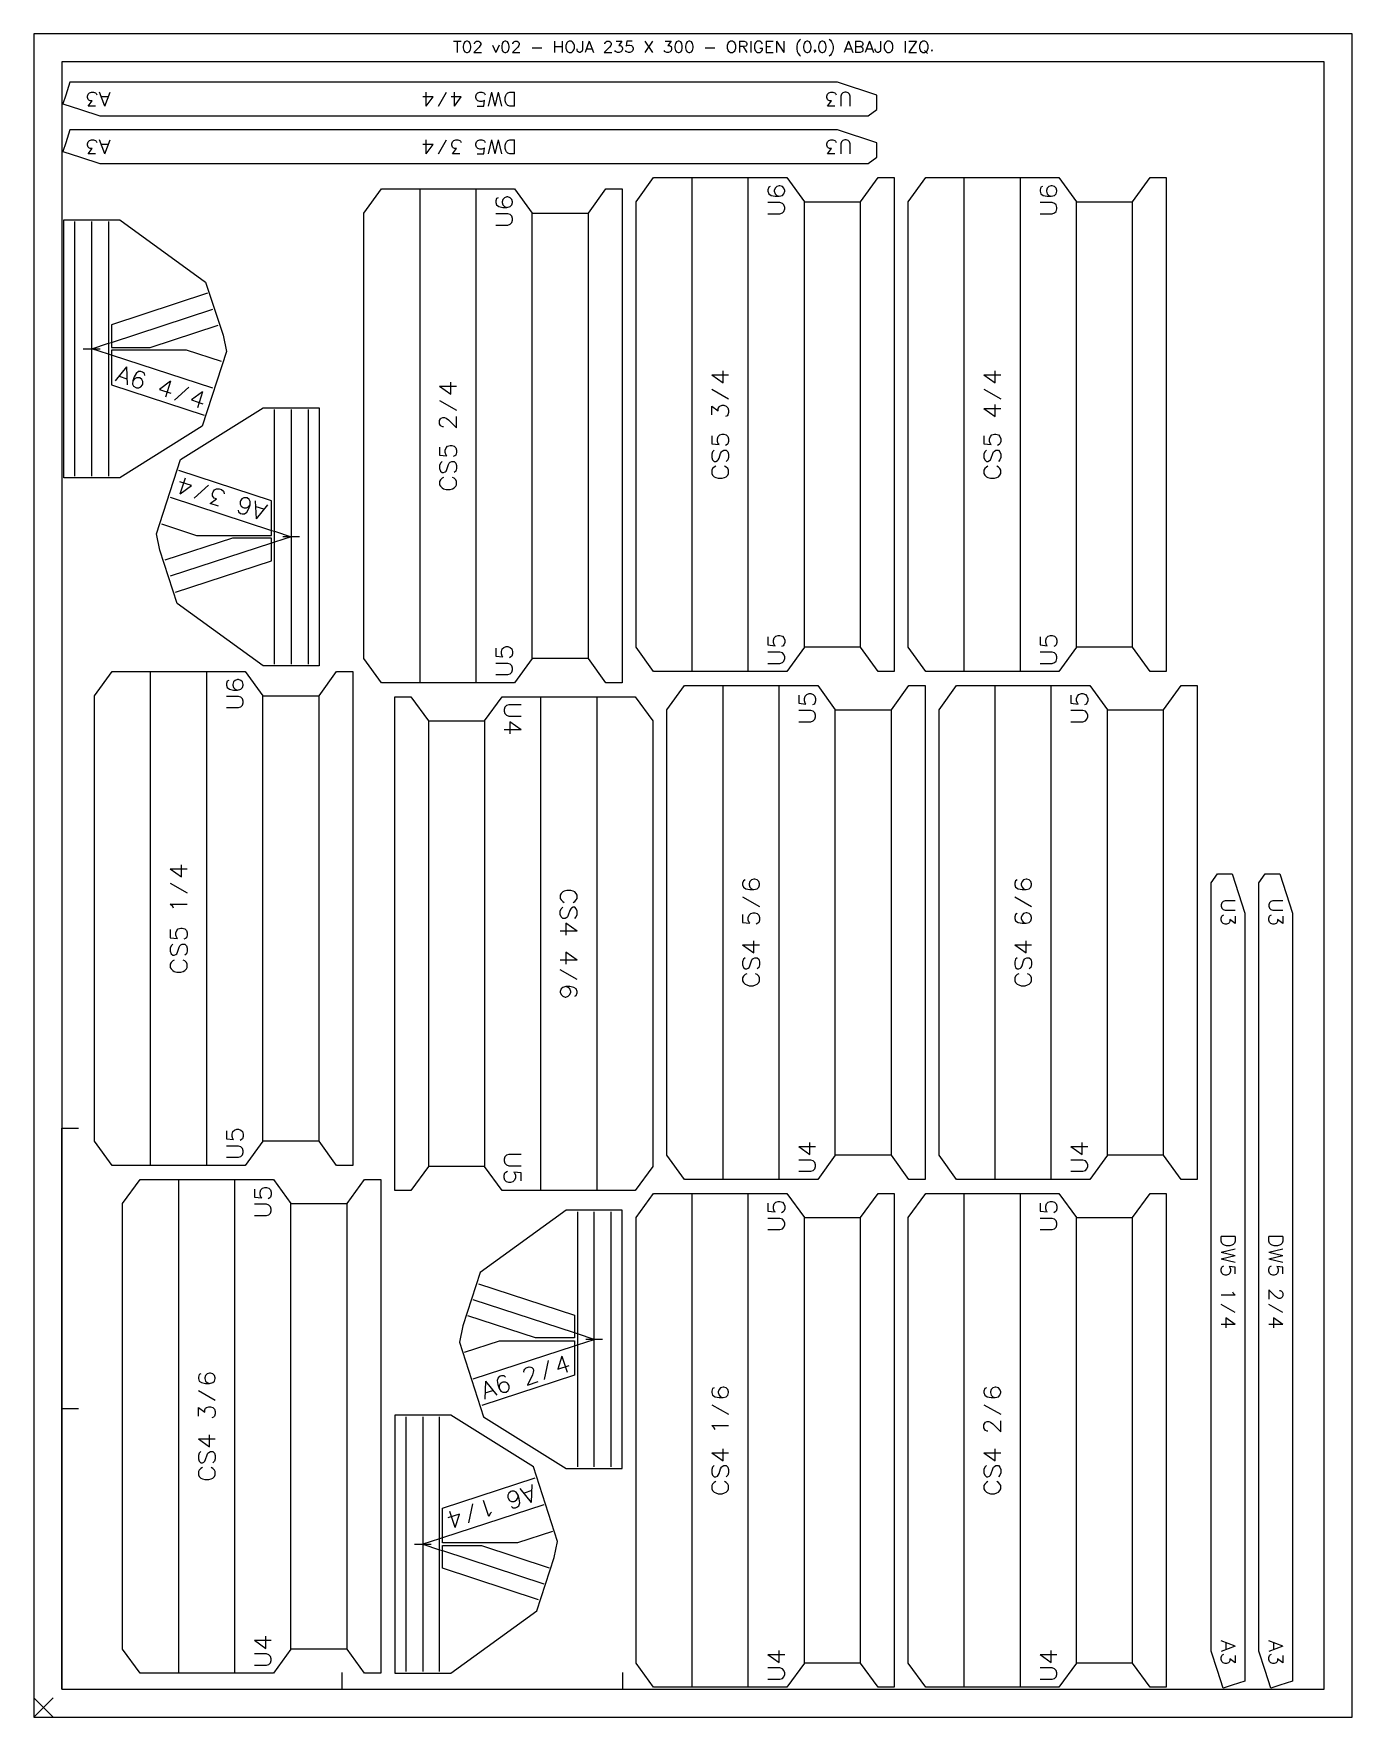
# Model space of a CAD drawing. Extents: x 0 to 235, y 0 to 300.
import ezdxf

# ---------------------------------------------------------------- set-up
doc = ezdxf.new("R2010")
doc.units = 0
for name, color, linetype in [('CORTE', 1, 'Continuous'), ('EJE', 4, 'Continuous'), ('PLIEGUE', 3, 'Continuous'), ('REFERENCIA', 8, 'Continuous'), ('ROTULO', 5, 'Continuous')]:
    doc.layers.add(name, color=color, linetype=linetype)

msp = doc.modelspace()

# ---------------------------------------------------------------- linework, layer by layer
at = {"layer": 'CORTE', "color": 1, "linetype": 'CONTINUOUS'}
for points in [[(143.2763, 291.35), (6.4583, 291.35), (5.7129, 289.0662), (5.2022, 287.5017), (5.2022, 287.5017), (8.3255, 286.4823), (8.3255, 286.4823), (11.7946, 285.35), (148.7129, 285.35), (150.2735, 286.4823), (150.2735, 286.4823), (150.2735, 287.5017), (150.2735, 289.0662), (150.2735, 289.0662)], [(143.2763, 282.85), (6.4583, 282.85), (5.7129, 280.5662), (5.2022, 279.0017), (5.2022, 279.0017), (8.3255, 277.9823), (8.3255, 277.9823), (11.7946, 276.85), (148.7129, 276.85), (150.2735, 277.9823), (150.2735, 277.9823), (150.2735, 279.0017), (150.2735, 280.5662), (150.2735, 280.5662)], [(107.35, 190.6672), (107.35, 270.0328), (110.4823, 274.35), (110.4823, 274.35), (117.35, 274.35), (127.35, 274.35), (134.2177, 274.35), (134.2177, 274.35), (137.35, 270.0328), (137.35, 270.0328), (147.35, 270.0328), (147.35, 270.0328), (150.4823, 274.35), (150.4823, 274.35), (153.35, 274.35), (153.35, 186.35), (150.4823, 186.35), (150.4823, 186.35), (147.35, 190.6672), (147.35, 190.6672), (137.35, 190.6672), (137.35, 190.6672), (134.2177, 186.35), (134.2177, 186.35), (127.35, 186.35), (117.35, 186.35), (110.4823, 186.35), (110.4823, 186.35)], [(155.85, 190.6672), (155.85, 270.0328), (158.9823, 274.35), (158.9823, 274.35), (165.85, 274.35), (175.85, 274.35), (182.7177, 274.35), (182.7177, 274.35), (185.85, 270.0328), (185.85, 270.0328), (195.85, 270.0328), (195.85, 270.0328), (198.9823, 274.35), (198.9823, 274.35), (201.85, 274.35), (201.85, 186.35), (198.9823, 186.35), (198.9823, 186.35), (195.85, 190.6672), (195.85, 190.6672), (185.85, 190.6672), (185.85, 190.6672), (182.7177, 186.35), (182.7177, 186.35), (175.85, 186.35), (165.85, 186.35), (158.9823, 186.35), (158.9823, 186.35)], [(58.85, 188.6672), (58.85, 268.0328), (61.9823, 272.35), (61.9823, 272.35), (68.85, 272.35), (78.85, 272.35), (85.7177, 272.35), (85.7177, 272.35), (88.85, 268.0328), (88.85, 268.0328), (98.85, 268.0328), (98.85, 268.0328), (101.9823, 272.35), (101.9823, 272.35), (104.85, 272.35), (104.85, 184.35), (101.9823, 184.35), (101.9823, 184.35), (98.85, 188.6672), (98.85, 188.6672), (88.85, 188.6672), (88.85, 188.6672), (85.7177, 184.35), (85.7177, 184.35), (78.85, 184.35), (68.85, 184.35), (61.9823, 184.35), (61.9823, 184.35)], [(5.35, 220.85), (5.35, 266.85), (15.35, 266.85), (30.65, 255.75), (33.75, 246.25), (34.35, 243.35), (30.05, 230.05), (15.35, 220.85)], [(50.8943, 233.35), (50.8943, 187.35), (40.8943, 187.35), (25.5943, 198.45), (22.4943, 207.95), (21.8943, 210.85), (26.1943, 224.15), (40.8943, 233.35)], [(10.85, 102.6672), (10.85, 182.0328), (13.9823, 186.35), (13.9823, 186.35), (20.85, 186.35), (30.85, 186.35), (37.7177, 186.35), (37.7177, 186.35), (40.85, 182.0328), (40.85, 182.0328), (50.85, 182.0328), (50.85, 182.0328), (53.9823, 186.35), (53.9823, 186.35), (56.85, 186.35), (56.85, 98.35), (53.9823, 98.35), (53.9823, 98.35), (50.85, 102.6672), (50.85, 102.6672), (40.85, 102.6672), (40.85, 102.6672), (37.7177, 98.35), (37.7177, 98.35), (30.85, 98.35), (20.85, 98.35), (13.9823, 98.35), (13.9823, 98.35)], [(112.85, 100.1672), (112.85, 179.5328), (115.9823, 183.85), (115.9823, 183.85), (122.85, 183.85), (132.85, 183.85), (139.7177, 183.85), (139.7177, 183.85), (142.85, 179.5328), (142.85, 179.5328), (152.85, 179.5328), (152.85, 179.5328), (155.9823, 183.85), (155.9823, 183.85), (158.85, 183.85), (158.85, 95.85), (155.9823, 95.85), (155.9823, 95.85), (152.85, 100.1672), (152.85, 100.1672), (142.85, 100.1672), (142.85, 100.1672), (139.7177, 95.85), (139.7177, 95.85), (132.85, 95.85), (122.85, 95.85), (115.9823, 95.85), (115.9823, 95.85)], [(161.35, 100.1672), (161.35, 179.5328), (164.4823, 183.85), (164.4823, 183.85), (171.35, 183.85), (181.35, 183.85), (188.2177, 183.85), (188.2177, 183.85), (191.35, 179.5328), (191.35, 179.5328), (201.35, 179.5328), (201.35, 179.5328), (204.4823, 183.85), (204.4823, 183.85), (207.35, 183.85), (207.35, 95.85), (204.4823, 95.85), (204.4823, 95.85), (201.35, 100.1672), (201.35, 100.1672), (191.35, 100.1672), (191.35, 100.1672), (188.2177, 95.85), (188.2177, 95.85), (181.35, 95.85), (171.35, 95.85), (164.4823, 95.85), (164.4823, 95.85)], [(110.35, 177.5328), (110.35, 98.1672), (107.2177, 93.85), (107.2177, 93.85), (100.35, 93.85), (90.35, 93.85), (83.4823, 93.85), (83.4823, 93.85), (80.35, 98.1672), (80.35, 98.1672), (70.35, 98.1672), (70.35, 98.1672), (67.2177, 93.85), (67.2177, 93.85), (64.35, 93.85), (64.35, 181.85), (67.2177, 181.85), (67.2177, 181.85), (70.35, 177.5328), (70.35, 177.5328), (80.35, 177.5328), (80.35, 177.5328), (83.4823, 181.85), (83.4823, 181.85), (90.35, 181.85), (100.35, 181.85), (107.2177, 181.85), (107.2177, 181.85)], [(215.85, 143.2763), (215.85, 6.4583), (213.5662, 5.7129), (212.0017, 5.2022), (212.0017, 5.2022), (210.9823, 8.3255), (210.9823, 8.3255), (209.85, 11.7946), (209.85, 148.7129), (210.9823, 150.2735), (210.9823, 150.2735), (212.0017, 150.2735), (213.5662, 150.2735), (213.5662, 150.2735)], [(224.35, 143.2763), (224.35, 6.4583), (222.0662, 5.7129), (220.5017, 5.2022), (220.5017, 5.2022), (219.4823, 8.3255), (219.4823, 8.3255), (218.35, 11.7946), (218.35, 148.7129), (219.4823, 150.2735), (219.4823, 150.2735), (220.5017, 150.2735), (222.0662, 150.2735), (222.0662, 150.2735)], [(15.85, 12.1672), (15.85, 91.5328), (18.9823, 95.85), (18.9823, 95.85), (25.85, 95.85), (35.85, 95.85), (42.7177, 95.85), (42.7177, 95.85), (45.85, 91.5328), (45.85, 91.5328), (55.85, 91.5328), (55.85, 91.5328), (58.9823, 95.85), (58.9823, 95.85), (61.85, 95.85), (61.85, 7.85), (58.9823, 7.85), (58.9823, 7.85), (55.85, 12.1672), (55.85, 12.1672), (45.85, 12.1672), (45.85, 12.1672), (42.7177, 7.85), (42.7177, 7.85), (35.85, 7.85), (25.85, 7.85), (18.9823, 7.85), (18.9823, 7.85)], [(107.35, 9.6672), (107.35, 89.0328), (110.4823, 93.35), (110.4823, 93.35), (117.35, 93.35), (127.35, 93.35), (134.2177, 93.35), (134.2177, 93.35), (137.35, 89.0328), (137.35, 89.0328), (147.35, 89.0328), (147.35, 89.0328), (150.4823, 93.35), (150.4823, 93.35), (153.35, 93.35), (153.35, 5.35), (150.4823, 5.35), (150.4823, 5.35), (147.35, 9.6672), (147.35, 9.6672), (137.35, 9.6672), (137.35, 9.6672), (134.2177, 5.35), (134.2177, 5.35), (127.35, 5.35), (117.35, 5.35), (110.4823, 5.35), (110.4823, 5.35)], [(155.85, 9.6672), (155.85, 89.0328), (158.9823, 93.35), (158.9823, 93.35), (165.85, 93.35), (175.85, 93.35), (182.7177, 93.35), (182.7177, 93.35), (185.85, 89.0328), (185.85, 89.0328), (195.85, 89.0328), (195.85, 89.0328), (198.9823, 93.35), (198.9823, 93.35), (201.85, 93.35), (201.85, 5.35), (198.9823, 5.35), (198.9823, 5.35), (195.85, 9.6672), (195.85, 9.6672), (185.85, 9.6672), (185.85, 9.6672), (182.7177, 5.35), (182.7177, 5.35), (175.85, 5.35), (165.85, 5.35), (158.9823, 5.35), (158.9823, 5.35)], [(104.8943, 44.35), (104.8943, 90.35), (94.8943, 90.35), (79.5943, 79.25), (76.4943, 69.75), (75.8943, 66.85), (80.1943, 53.55), (94.8943, 44.35)], [(64.35, 53.85), (64.35, 7.85), (74.35, 7.85), (89.65, 18.95), (92.75, 28.45), (93.35, 31.35), (89.05, 44.65), (74.35, 53.85)]]:
    msp.add_lwpolyline(points, close=True, dxfattribs=at)
at = {"layer": 'EJE', "color": 4, "linetype": 'CONTINUOUS'}
for p, q in [((7.35, 221.15), (7.35, 266.55)), ((13.35, 266.55), (13.35, 244.8292)), ((13.85, 244.9924), (31.9202, 250.8903)), ((8.85, 243.85), (10.35, 243.85)), ((10.35, 243.85), (13.35, 244.8292)), ((13.35, 242.8708), (10.35, 243.85)), ((10.35, 243.85), (11.85, 243.85)), ((13.35, 244.8292), (13.85, 244.9924)), ((13.35, 244.8292), (13.35, 242.8708)), ((13.35, 242.8708), (13.35, 221.15)), ((13.85, 242.7076), (13.35, 242.8708)), ((31.9202, 236.8097), (13.85, 242.7076)), ((42.8943, 211.3292), (42.8943, 233.05)), ((48.8943, 233.05), (48.8943, 187.65)), ((24.3241, 217.3903), (42.3943, 211.4924)), ((42.3943, 211.4924), (42.8943, 211.3292)), ((42.8943, 209.3708), (42.8943, 211.3292)), ((42.8943, 211.3292), (45.8943, 210.35)), ((45.8943, 210.35), (42.8943, 209.3708)), ((45.8943, 210.35), (44.3943, 210.35)), ((47.3943, 210.35), (45.8943, 210.35)), ((42.3943, 209.2076), (24.324, 203.3097)), ((42.8943, 209.3708), (42.3943, 209.2076)), ((42.8943, 187.65), (42.8943, 209.3708)), ((96.8943, 90.05), (96.8943, 68.3292)), ((102.8943, 44.65), (102.8943, 90.05)), ((96.3943, 68.4924), (78.324, 74.3903)), ((78.3241, 60.3097), (96.3943, 66.2076)), ((96.8943, 68.3292), (96.3943, 68.4924)), ((96.3943, 66.2076), (96.8943, 66.3708)), ((96.8943, 68.3292), (96.8943, 66.3708)), ((99.8943, 67.35), (96.8943, 68.3292)), ((96.8943, 66.3708), (99.8943, 67.35)), ((96.8943, 66.3708), (96.8943, 44.65)), ((99.8943, 67.35), (98.3943, 67.35)), ((101.3943, 67.35), (99.8943, 67.35)), ((66.35, 53.55), (66.35, 8.15)), ((72.35, 31.8292), (72.35, 53.55)), ((90.9202, 37.8903), (72.85, 31.9924)), ((67.85, 30.85), (69.35, 30.85)), ((72.35, 31.8292), (69.35, 30.85)), ((69.35, 30.85), (72.35, 29.8708)), ((69.35, 30.85), (70.85, 30.85)), ((72.85, 31.9924), (72.35, 31.8292)), ((72.35, 29.8708), (72.35, 31.8292)), ((72.35, 8.15), (72.35, 29.8708)), ((72.35, 29.8708), (72.85, 29.7076)), ((72.85, 29.7076), (90.9202, 23.8097))]:
    msp.add_line(p, q, dxfattribs=at)
for points in [[(10.35, 243.85), (10.35, 245.35), (10.35, 266.55)], [(30.9896, 253.7423), (13.85, 248.1481), (13.85, 244.9924)], [(13.85, 244.9924), (13.85, 244.1), (20.7846, 244.1), (32.8509, 248.0383)], [(10.35, 221.15), (10.35, 242.35), (10.35, 243.85)], [(33.4583, 241.5673), (27.2304, 243.6), (13.85, 243.6), (13.85, 242.7076)], [(13.85, 242.7076), (13.85, 237.4481), (30.382, 232.0522)], [(45.8943, 233.05), (45.8943, 211.85), (45.8943, 210.35)], [(42.3943, 211.4924), (42.3943, 216.7519), (25.8623, 222.1478)], [(22.7859, 212.6327), (29.0138, 210.6), (42.3943, 210.6), (42.3943, 211.4924)], [(42.3943, 209.2076), (42.3943, 210.1), (35.4596, 210.1), (23.3934, 206.1617)], [(45.8943, 210.35), (45.8943, 208.85), (45.8943, 187.65)], [(25.2547, 200.4577), (42.3943, 206.0519), (42.3943, 209.2076)], [(99.8943, 67.35), (99.8943, 68.85), (99.8943, 90.05)], [(79.2547, 77.2423), (96.3943, 71.6481), (96.3943, 68.4924)], [(96.3943, 68.4924), (96.3943, 67.6), (89.4596, 67.6), (77.3934, 71.5383)], [(76.7859, 65.0673), (83.0138, 67.1), (96.3943, 67.1), (96.3943, 66.2076)], [(96.3943, 66.2076), (96.3943, 60.9481), (79.8623, 55.5522)], [(99.8943, 44.65), (99.8943, 65.85), (99.8943, 67.35)], [(69.35, 53.55), (69.35, 32.35), (69.35, 30.85)], [(72.85, 31.9924), (72.85, 37.2519), (89.382, 42.6478)], [(92.4583, 33.1327), (86.2304, 31.1), (72.85, 31.1), (72.85, 31.9924)], [(69.35, 30.85), (69.35, 29.35), (69.35, 8.15)], [(72.85, 29.7076), (72.85, 30.6), (79.7846, 30.6), (91.8509, 26.6617)], [(89.9896, 20.9577), (72.85, 26.5519), (72.85, 29.7076)]]:
    msp.add_lwpolyline(points, dxfattribs=at)
at = {"layer": 'PLIEGUE', "color": 3, "linetype": 'CONTINUOUS'}
for p, q in [((117.35, 186.35), (117.35, 274.35)), ((127.35, 186.35), (127.35, 274.35)), ((165.85, 186.35), (165.85, 274.35)), ((175.85, 186.35), (175.85, 274.35)), ((68.85, 184.35), (68.85, 272.35)), ((78.85, 184.35), (78.85, 272.35)), ((137.35, 190.6672), (137.35, 270.0328)), ((147.35, 190.6672), (147.35, 270.0328)), ((185.85, 190.6672), (185.85, 270.0328)), ((195.85, 190.6672), (195.85, 270.0328)), ((88.85, 188.6672), (88.85, 268.0328)), ((98.85, 188.6672), (98.85, 268.0328)), ((20.85, 98.35), (20.85, 186.35)), ((30.85, 98.35), (30.85, 186.35)), ((122.85, 95.85), (122.85, 183.85)), ((132.85, 95.85), (132.85, 183.85)), ((171.35, 95.85), (171.35, 183.85)), ((181.35, 95.85), (181.35, 183.85)), ((40.85, 102.6672), (40.85, 182.0328)), ((50.85, 102.6672), (50.85, 182.0328)), ((90.35, 181.85), (90.35, 93.85)), ((100.35, 181.85), (100.35, 93.85)), ((70.35, 177.5328), (70.35, 98.1672)), ((80.35, 177.5328), (80.35, 98.1672)), ((142.85, 100.1672), (142.85, 179.5328)), ((152.85, 100.1672), (152.85, 179.5328)), ((191.35, 100.1672), (191.35, 179.5328)), ((201.35, 100.1672), (201.35, 179.5328)), ((25.85, 7.85), (25.85, 95.85)), ((35.85, 7.85), (35.85, 95.85)), ((117.35, 5.35), (117.35, 93.35)), ((127.35, 5.35), (127.35, 93.35)), ((165.85, 5.35), (165.85, 93.35)), ((175.85, 5.35), (175.85, 93.35)), ((45.85, 12.1672), (45.85, 91.5328)), ((55.85, 12.1672), (55.85, 91.5328)), ((137.35, 9.6672), (137.35, 89.0328)), ((147.35, 9.6672), (147.35, 89.0328)), ((185.85, 9.6672), (185.85, 89.0328)), ((195.85, 9.6672), (195.85, 89.0328))]:
    msp.add_line(p, q, dxfattribs=at)
at = {"layer": 'REFERENCIA', "color": 8, "linetype": 'CONTINUOUS'}
for p, q in [((74.8333, 298.6429), (76.1667, 298.6429)), ((75.5, 298.6429), (75.5, 296.6429)), ((81.7857, 297.9762), (82.3571, 296.6429)), ((82.9286, 297.9762), (82.3571, 296.6429)), ((88.8333, 297.5), (90.5476, 297.5)), ((92.8333, 298.6429), (92.8333, 296.6429)), ((92.8333, 297.6905), (94.1667, 297.6905)), ((94.1667, 298.6429), (94.1667, 296.6429)), ((99.0238, 298.6429), (98.2619, 296.6429)), ((98.5476, 297.3095), (99.5, 297.3095)), ((99.0238, 298.6429), (99.7857, 296.6429)), ((108.9286, 298.6429), (110.2619, 296.6429)), ((110.2619, 298.6429), (108.9286, 296.6429)), ((119.6905, 297.5), (121.4048, 297.5)), ((125.7857, 298.6429), (125.7857, 296.6429)), ((126.4524, 297.6905), (127.119, 296.6429)), ((127.7857, 298.6429), (127.7857, 296.6429)), ((129.4048, 297.4048), (129.881, 297.4048)), ((130.5476, 298.6429), (130.5476, 296.6429)), ((130.5476, 298.6429), (131.7857, 298.6429)), ((130.5476, 297.6905), (131.3095, 297.6905)), ((132.3571, 298.6429), (132.3571, 296.6429)), ((132.3571, 298.6429), (133.6905, 296.6429)), ((133.6905, 298.6429), (133.6905, 296.6429)), ((145.2143, 298.6429), (144.4524, 296.6429)), ((144.7381, 297.3095), (145.6905, 297.3095)), ((145.2143, 298.6429), (145.9762, 296.6429)), ((146.4524, 298.6429), (146.4524, 296.6429)), ((148.9286, 298.6429), (148.1667, 296.6429)), ((148.4524, 297.3095), (149.4048, 297.3095)), ((148.9286, 298.6429), (149.6905, 296.6429)), ((155.3095, 298.6429), (155.3095, 296.6429)), ((157.3095, 298.6429), (155.9762, 296.6429)), ((155.9762, 298.6429), (157.3095, 298.6429)), ((158.7381, 297.0238), (159.3095, 296.4524)), ((130.5476, 296.6429), (131.7857, 296.6429)), ((155.9762, 296.6429), (157.3095, 296.6429)), ((0, 0), (3.5, 3.5)), ((0, 3.5), (3.5, 0))]:
    msp.add_line(p, q, dxfattribs=at)
for points in [[(0, 0), (235, 0), (235, 300), (0, 300), (0, 0)], [(77.119, 298.6429), (76.8333, 298.5476), (76.6429, 298.2619), (76.5476, 297.7857), (76.5476, 297.5), (76.6429, 297.0238), (76.8333, 296.7381), (77.119, 296.6429), (77.3095, 296.6429), (77.5952, 296.7381), (77.7857, 297.0238), (77.881, 297.5), (77.881, 297.7857), (77.7857, 298.2619), (77.5952, 298.5476), (77.3095, 298.6429), (77.119, 298.6429)], [(78.5476, 298.1667), (78.5476, 298.2619), (78.6429, 298.4524), (78.7381, 298.5476), (78.9286, 298.6429), (79.3095, 298.6429), (79.5, 298.5476), (79.5952, 298.4524), (79.6905, 298.2619), (79.6905, 298.0714), (79.5952, 297.881), (79.4048, 297.5952), (78.4524, 296.6429), (79.7857, 296.6429)], [(83.9762, 298.6429), (83.6905, 298.5476), (83.5, 298.2619), (83.4048, 297.7857), (83.4048, 297.5), (83.5, 297.0238), (83.6905, 296.7381), (83.9762, 296.6429), (84.1667, 296.6429), (84.4524, 296.7381), (84.6429, 297.0238), (84.7381, 297.5), (84.7381, 297.7857), (84.6429, 298.2619), (84.4524, 298.5476), (84.1667, 298.6429), (83.9762, 298.6429)], [(85.4048, 298.1667), (85.4048, 298.2619), (85.5, 298.4524), (85.5952, 298.5476), (85.7857, 298.6429), (86.1667, 298.6429), (86.3571, 298.5476), (86.4524, 298.4524), (86.5476, 298.2619), (86.5476, 298.0714), (86.4524, 297.881), (86.2619, 297.5952), (85.3095, 296.6429), (86.6429, 296.6429)], [(95.4048, 298.6429), (95.2143, 298.5476), (95.0238, 298.3571), (94.9286, 298.1667), (94.8333, 297.881), (94.8333, 297.4048), (94.9286, 297.119), (95.0238, 296.9286), (95.2143, 296.7381), (95.4048, 296.6429), (95.7857, 296.6429), (95.9762, 296.7381), (96.1667, 296.9286), (96.2619, 297.119), (96.3571, 297.4048), (96.3571, 297.881), (96.2619, 298.1667), (96.1667, 298.3571), (95.9762, 298.5476), (95.7857, 298.6429), (95.4048, 298.6429)], [(97.7857, 298.6429), (97.7857, 297.119), (97.6905, 296.8333), (97.5952, 296.7381), (97.4048, 296.6429), (97.2143, 296.6429), (97.0238, 296.7381), (96.9286, 296.8333), (96.8333, 297.119), (96.8333, 297.3095)], [(101.7857, 298.1667), (101.7857, 298.2619), (101.881, 298.4524), (101.9762, 298.5476), (102.1667, 298.6429), (102.5476, 298.6429), (102.7381, 298.5476), (102.8333, 298.4524), (102.9286, 298.2619), (102.9286, 298.0714), (102.8333, 297.881), (102.6429, 297.5952), (101.6905, 296.6429), (103.0238, 296.6429)], [(103.7857, 298.6429), (104.8333, 298.6429), (104.2619, 297.881), (104.5476, 297.881), (104.7381, 297.7857), (104.8333, 297.6905), (104.9286, 297.4048), (104.9286, 297.2143), (104.8333, 296.9286), (104.6429, 296.7381), (104.3571, 296.6429), (104.0714, 296.6429), (103.7857, 296.7381), (103.6905, 296.8333), (103.5952, 297.0238)], [(106.6429, 298.6429), (105.6905, 298.6429), (105.5952, 297.7857), (105.6905, 297.881), (105.9762, 297.9762), (106.2619, 297.9762), (106.5476, 297.881), (106.7381, 297.6905), (106.8333, 297.4048), (106.8333, 297.2143), (106.7381, 296.9286), (106.5476, 296.7381), (106.2619, 296.6429), (105.9762, 296.6429), (105.6905, 296.7381), (105.5952, 296.8333), (105.5, 297.0238)], [(112.5476, 298.6429), (113.5952, 298.6429), (113.0238, 297.881), (113.3095, 297.881), (113.5, 297.7857), (113.5952, 297.6905), (113.6905, 297.4048), (113.6905, 297.2143), (113.5952, 296.9286), (113.4048, 296.7381), (113.119, 296.6429), (112.8333, 296.6429), (112.5476, 296.7381), (112.4524, 296.8333), (112.3571, 297.0238)], [(114.8333, 298.6429), (114.5476, 298.5476), (114.3571, 298.2619), (114.2619, 297.7857), (114.2619, 297.5), (114.3571, 297.0238), (114.5476, 296.7381), (114.8333, 296.6429), (115.0238, 296.6429), (115.3095, 296.7381), (115.5, 297.0238), (115.5952, 297.5), (115.5952, 297.7857), (115.5, 298.2619), (115.3095, 298.5476), (115.0238, 298.6429), (114.8333, 298.6429)], [(116.7381, 298.6429), (116.4524, 298.5476), (116.2619, 298.2619), (116.1667, 297.7857), (116.1667, 297.5), (116.2619, 297.0238), (116.4524, 296.7381), (116.7381, 296.6429), (116.9286, 296.6429), (117.2143, 296.7381), (117.4048, 297.0238), (117.5, 297.5), (117.5, 297.7857), (117.4048, 298.2619), (117.2143, 298.5476), (116.9286, 298.6429), (116.7381, 298.6429)], [(124.1667, 298.6429), (123.9762, 298.5476), (123.7857, 298.3571), (123.6905, 298.1667), (123.5952, 297.881), (123.5952, 297.4048), (123.6905, 297.119), (123.7857, 296.9286), (123.9762, 296.7381), (124.1667, 296.6429), (124.5476, 296.6429), (124.7381, 296.7381), (124.9286, 296.9286), (125.0238, 297.119), (125.119, 297.4048), (125.119, 297.881), (125.0238, 298.1667), (124.9286, 298.3571), (124.7381, 298.5476), (124.5476, 298.6429), (124.1667, 298.6429)], [(125.7857, 298.6429), (126.6429, 298.6429), (126.9286, 298.5476), (127.0238, 298.4524), (127.119, 298.2619), (127.119, 298.0714), (127.0238, 297.881), (126.9286, 297.7857), (126.6429, 297.6905), (125.7857, 297.6905)], [(129.881, 298.1667), (129.7857, 298.3571), (129.5952, 298.5476), (129.4048, 298.6429), (129.0238, 298.6429), (128.8333, 298.5476), (128.6429, 298.3571), (128.5476, 298.1667), (128.4524, 297.881), (128.4524, 297.4048), (128.5476, 297.119), (128.6429, 296.9286), (128.8333, 296.7381), (129.0238, 296.6429), (129.4048, 296.6429), (129.5952, 296.7381), (129.7857, 296.9286), (129.881, 297.119), (129.881, 297.4048)], [(136.6429, 299.0238), (136.4524, 298.8333), (136.2619, 298.5476), (136.0714, 298.1667), (135.9762, 297.6905), (135.9762, 297.3095), (136.0714, 296.8333), (136.2619, 296.4524), (136.4524, 296.1667), (136.6429, 295.9762)], [(137.7857, 298.6429), (137.5, 298.5476), (137.3095, 298.2619), (137.2143, 297.7857), (137.2143, 297.5), (137.3095, 297.0238), (137.5, 296.7381), (137.7857, 296.6429), (137.9762, 296.6429), (138.2619, 296.7381), (138.4524, 297.0238), (138.5476, 297.5), (138.5476, 297.7857), (138.4524, 298.2619), (138.2619, 298.5476), (137.9762, 298.6429), (137.7857, 298.6429)], [(139.3095, 297.0238), (139.2143, 296.9286), (139.119, 297.0238), (139.2143, 297.119), (139.3095, 297.0238), (139.3095, 296.8333), (139.119, 296.6429)], [(140.4524, 298.6429), (140.1667, 298.5476), (139.9762, 298.2619), (139.881, 297.7857), (139.881, 297.5), (139.9762, 297.0238), (140.1667, 296.7381), (140.4524, 296.6429), (140.6429, 296.6429), (140.9286, 296.7381), (141.119, 297.0238), (141.2143, 297.5), (141.2143, 297.7857), (141.119, 298.2619), (140.9286, 298.5476), (140.6429, 298.6429), (140.4524, 298.6429)], [(141.7857, 299.0238), (141.9762, 298.8333), (142.1667, 298.5476), (142.3571, 298.1667), (142.4524, 297.6905), (142.4524, 297.3095), (142.3571, 296.8333), (142.1667, 296.4524), (141.9762, 296.1667), (141.7857, 295.9762)], [(146.4524, 298.6429), (147.3095, 298.6429), (147.5952, 298.5476), (147.6905, 298.4524), (147.7857, 298.2619), (147.7857, 298.0714), (147.6905, 297.881), (147.5952, 297.7857), (147.3095, 297.6905)], [(146.4524, 297.6905), (147.3095, 297.6905), (147.5952, 297.5952), (147.6905, 297.5), (147.7857, 297.3095), (147.7857, 297.0238), (147.6905, 296.8333), (147.5952, 296.7381), (147.3095, 296.6429), (146.4524, 296.6429)], [(150.9286, 298.6429), (150.9286, 297.119), (150.8333, 296.8333), (150.7381, 296.7381), (150.5476, 296.6429), (150.3571, 296.6429), (150.1667, 296.7381), (150.0714, 296.8333), (149.9762, 297.119), (149.9762, 297.3095)], [(152.1667, 298.6429), (151.9762, 298.5476), (151.7857, 298.3571), (151.6905, 298.1667), (151.5952, 297.881), (151.5952, 297.4048), (151.6905, 297.119), (151.7857, 296.9286), (151.9762, 296.7381), (152.1667, 296.6429), (152.5476, 296.6429), (152.7381, 296.7381), (152.9286, 296.9286), (153.0238, 297.119), (153.119, 297.4048), (153.119, 297.881), (153.0238, 298.1667), (152.9286, 298.3571), (152.7381, 298.5476), (152.5476, 298.6429), (152.1667, 298.6429)], [(158.4524, 298.6429), (158.2619, 298.5476), (158.0714, 298.3571), (157.9762, 298.1667), (157.881, 297.881), (157.881, 297.4048), (157.9762, 297.119), (158.0714, 296.9286), (158.2619, 296.7381), (158.4524, 296.6429), (158.8333, 296.6429), (159.0238, 296.7381), (159.2143, 296.9286), (159.3095, 297.119), (159.4048, 297.4048), (159.4048, 297.881), (159.3095, 298.1667), (159.2143, 298.3571), (159.0238, 298.5476), (158.8333, 298.6429), (158.4524, 298.6429)], [(160.0714, 297.119), (159.9762, 297.0238), (160.0714, 296.9286), (160.1667, 297.0238), (160.0714, 297.119)], [(5, 5), (230, 5), (230, 295), (5, 295), (5, 5)]]:
    msp.add_lwpolyline(points, dxfattribs=at)
at = {"layer": 'ROTULO', "color": 5, "linetype": 'CONTINUOUS'}
for p, q in [((12.6758, 287.1), (11.7235, 289.6)), ((13.2711, 288.7667), (12.0806, 288.7667)), ((12.6758, 287.1), (13.6282, 289.6)), ((69.9759, 287.1), (69.9759, 289.6)), ((72.1188, 287.1), (73.5474, 289.6)), ((74.9759, 287.1), (74.9759, 289.6)), ((81.0474, 287.1), (81.6426, 289.6)), ((82.2378, 287.1), (81.6426, 289.6)), ((82.2378, 287.1), (82.8331, 289.6)), ((83.4283, 287.1), (82.8331, 289.6)), ((85.6902, 287.1), (85.6902, 289.6)), ((12.6758, 278.6), (11.7235, 281.1)), ((13.2711, 280.2667), (12.0806, 280.2667)), ((12.6758, 278.6), (13.6282, 281.1)), ((69.9759, 278.6), (69.9759, 281.1)), ((72.1188, 278.6), (73.5474, 281.1)), ((81.0474, 278.6), (81.6426, 281.1)), ((82.2378, 278.6), (81.6426, 281.1)), ((82.2378, 278.6), (82.8331, 281.1)), ((83.4283, 278.6), (82.8331, 281.1)), ((85.6902, 278.6), (85.6902, 281.1)), ((16.5288, 240.6258), (14.5115, 238.1284)), ((16.5288, 240.6258), (16.6844, 237.4192)), ((15.2292, 238.9461), (16.5873, 238.5028)), ((24.4056, 238.0549), (23.4747, 235.2029)), ((72.35, 237.2071), (75.35, 237.2071)), ((120.85, 239.2071), (123.85, 239.2071)), ((169.35, 239.2071), (172.35, 239.2071)), ((27.6649, 236.9911), (25.1044, 234.671)), ((30.1095, 236.1932), (29.1786, 233.3413)), ((72.35, 234.6357), (75.35, 232.9214)), ((120.85, 236.6357), (123.85, 234.9214)), ((169.35, 236.6357), (172.35, 234.9214)), ((169.35, 233.2071), (172.35, 233.2071)), ((26.1348, 218.0068), (27.0657, 220.8587)), ((28.5793, 217.2089), (31.1399, 219.529)), ((39.7155, 213.5742), (39.5599, 216.7808)), ((39.7155, 213.5742), (41.7328, 216.0716)), ((41.0151, 215.2539), (39.657, 215.6972)), ((86.85, 175.9798), (83.85, 175.9798)), ((24.35, 151.2071), (27.35, 151.2071)), ((24.35, 148.6357), (27.35, 146.9214)), ((126.35, 146.2071), (129.35, 144.4929)), ((174.85, 146.2071), (177.85, 144.4929)), ((96.85, 140.0643), (93.85, 140.0643)), ((126.35, 137.6357), (129.35, 137.6357)), ((174.85, 137.6357), (177.85, 137.6357)), ((96.85, 134.9214), (93.85, 134.9214)), ((96.85, 131.4929), (93.85, 133.2071)), ((5, 5), (5, 105)), ((5, 105), (8, 105)), ((136.35, 101.7202), (139.35, 101.7202)), ((184.85, 101.7202), (187.85, 101.7202)), ((214.1, 85.6902), (211.6, 85.6902)), ((222.6, 85.6902), (220.1, 85.6902)), ((214.1, 83.4283), (211.6, 82.8331)), ((214.1, 82.2378), (211.6, 82.8331)), ((214.1, 82.2378), (211.6, 81.6426)), ((214.1, 81.0474), (211.6, 81.6426)), ((222.6, 83.4283), (220.1, 82.8331)), ((222.6, 82.2378), (220.1, 82.8331)), ((222.6, 82.2378), (220.1, 81.6426)), ((222.6, 81.0474), (220.1, 81.6426)), ((214.1, 72.1188), (211.6, 73.5474)), ((222.6, 72.1188), (220.1, 73.5474)), ((214.1, 69.9759), (211.6, 69.9759)), ((222.6, 69.9759), (220.1, 69.9759)), ((91.6784, 63.5609), (90.9795, 60.177)), ((94.1229, 64.3587), (95.0537, 61.5068)), ((29.35, 58.2071), (32.35, 56.4929)), ((80.5422, 59.9262), (80.3866, 56.7196)), ((80.4838, 57.8033), (81.8418, 58.2465)), ((80.5422, 59.9262), (82.5595, 57.4288)), ((5, 55), (8, 55)), ((120.85, 55.7071), (123.85, 53.9929)), ((169.35, 55.7071), (172.35, 53.9929)), ((29.35, 49.6357), (32.35, 49.6357)), ((120.85, 47.1357), (123.85, 47.1357)), ((169.35, 47.1357), (172.35, 47.1357)), ((88.702, 38.2738), (86.6847, 40.7712)), ((88.7605, 40.3967), (87.4024, 39.9535)), ((88.702, 38.2738), (88.8576, 41.4804)), ((75.1214, 33.8413), (74.1905, 36.6932)), ((77.5659, 34.6391), (78.2647, 38.023)), ((39.35, 13.7202), (42.35, 13.7202)), ((214.1, 12.6758), (211.6, 13.6282)), ((214.1, 12.6758), (211.6, 11.7235)), ((212.4333, 13.2711), (212.4333, 12.0806)), ((222.6, 12.6758), (220.1, 13.6282)), ((222.6, 12.6758), (220.1, 11.7235)), ((220.9333, 13.2711), (220.9333, 12.0806)), ((130.85, 11.2202), (133.85, 11.2202)), ((179.35, 11.2202), (182.35, 11.2202)), ((55, 5), (55, 8)), ((105, 5), (105, 8)), ((5, 5), (105, 5))]:
    msp.add_line(p, q, dxfattribs=at)
for points in [[(11.0092, 287.1), (9.6997, 287.1), (10.4139, 288.0524), (10.0568, 288.0524), (9.8187, 288.1714), (9.6997, 288.2905), (9.5806, 288.6476), (9.5806, 288.8857), (9.6997, 289.2429), (9.9378, 289.481), (10.2949, 289.6), (10.652, 289.6), (11.0092, 289.481), (11.1282, 289.3619), (11.2473, 289.1238)], [(69.9759, 287.1), (71.1664, 288.7667), (69.3807, 288.7667)], [(74.9759, 287.1), (76.1664, 288.7667), (74.3807, 288.7667)], [(79.0236, 287.1), (80.214, 287.1), (80.3331, 288.1714), (80.214, 288.0524), (79.8569, 287.9333), (79.4997, 287.9333), (79.1426, 288.0524), (78.9045, 288.2905), (78.7855, 288.6476), (78.7855, 288.8857), (78.9045, 289.2429), (79.1426, 289.481), (79.4997, 289.6), (79.8569, 289.6), (80.214, 289.481), (80.3331, 289.3619), (80.4521, 289.1238)], [(85.6902, 287.1), (84.8569, 287.1), (84.4997, 287.219), (84.2616, 287.4571), (84.1426, 287.6952), (84.0236, 288.0524), (84.0236, 288.6476), (84.1426, 289.0048), (84.2616, 289.2429), (84.4997, 289.481), (84.8569, 289.6), (85.6902, 289.6)], [(142.7522, 287.1), (141.4427, 287.1), (142.157, 288.0524), (141.7998, 288.0524), (141.5617, 288.1714), (141.4427, 288.2905), (141.3236, 288.6476), (141.3236, 288.8857), (141.4427, 289.2429), (141.6808, 289.481), (142.0379, 289.6), (142.3951, 289.6), (142.7522, 289.481), (142.8713, 289.3619), (142.9903, 289.1238)], [(145.4903, 287.1), (145.4903, 288.8857), (145.3713, 289.2429), (145.1332, 289.481), (144.776, 289.6), (144.5379, 289.6), (144.1808, 289.481), (143.9427, 289.2429), (143.8236, 288.8857), (143.8236, 287.1)], [(11.0092, 278.6), (9.6997, 278.6), (10.4139, 279.5524), (10.0568, 279.5524), (9.8187, 279.6714), (9.6997, 279.7905), (9.5806, 280.1476), (9.5806, 280.3857), (9.6997, 280.7429), (9.9378, 280.981), (10.2949, 281.1), (10.652, 281.1), (11.0092, 280.981), (11.1282, 280.8619), (11.2473, 280.6238)], [(69.9759, 278.6), (71.1664, 280.2667), (69.3807, 280.2667)], [(75.9283, 278.6), (74.6188, 278.6), (75.3331, 279.5524), (74.9759, 279.5524), (74.7378, 279.6714), (74.6188, 279.7905), (74.4997, 280.1476), (74.4997, 280.3857), (74.6188, 280.7429), (74.8569, 280.981), (75.214, 281.1), (75.5712, 281.1), (75.9283, 280.981), (76.0474, 280.8619), (76.1664, 280.6238)], [(79.0236, 278.6), (80.214, 278.6), (80.3331, 279.6714), (80.214, 279.5524), (79.8569, 279.4333), (79.4997, 279.4333), (79.1426, 279.5524), (78.9045, 279.7905), (78.7855, 280.1476), (78.7855, 280.3857), (78.9045, 280.7429), (79.1426, 280.981), (79.4997, 281.1), (79.8569, 281.1), (80.214, 280.981), (80.3331, 280.8619), (80.4521, 280.6238)], [(85.6902, 278.6), (84.8569, 278.6), (84.4997, 278.719), (84.2616, 278.9571), (84.1426, 279.1952), (84.0236, 279.5524), (84.0236, 280.1476), (84.1426, 280.5048), (84.2616, 280.7429), (84.4997, 280.981), (84.8569, 281.1), (85.6902, 281.1)], [(142.7522, 278.6), (141.4427, 278.6), (142.157, 279.5524), (141.7998, 279.5524), (141.5617, 279.6714), (141.4427, 279.7905), (141.3236, 280.1476), (141.3236, 280.3857), (141.4427, 280.7429), (141.6808, 280.981), (142.0379, 281.1), (142.3951, 281.1), (142.7522, 280.981), (142.8713, 280.8619), (142.9903, 280.6238)], [(145.4903, 278.6), (145.4903, 280.3857), (145.3713, 280.7429), (145.1332, 280.981), (144.776, 281.1), (144.5379, 281.1), (144.1808, 280.981), (143.9427, 280.7429), (143.8236, 280.3857), (143.8236, 278.6)], [(82.7786, 270.7655), (82.4929, 270.6226), (82.35, 270.194), (82.35, 269.9083), (82.4929, 269.4798), (82.9214, 269.194), (83.6357, 269.0512), (84.35, 269.0512), (84.9214, 269.194), (85.2071, 269.4798), (85.35, 269.9083), (85.35, 270.0512), (85.2071, 270.4798), (84.9214, 270.7655), (84.4929, 270.9083), (84.35, 270.9083), (83.9214, 270.7655), (83.6357, 270.4798), (83.4929, 270.0512), (83.4929, 269.9083), (83.6357, 269.4798), (83.9214, 269.194), (84.35, 269.0512)], [(131.2786, 272.7655), (130.9929, 272.6226), (130.85, 272.194), (130.85, 271.9083), (130.9929, 271.4798), (131.4214, 271.194), (132.1357, 271.0512), (132.85, 271.0512), (133.4214, 271.194), (133.7071, 271.4798), (133.85, 271.9083), (133.85, 272.0512), (133.7071, 272.4798), (133.4214, 272.7655), (132.9929, 272.9083), (132.85, 272.9083), (132.4214, 272.7655), (132.1357, 272.4798), (131.9929, 272.0512), (131.9929, 271.9083), (132.1357, 271.4798), (132.4214, 271.194), (132.85, 271.0512)], [(179.7786, 272.7655), (179.4929, 272.6226), (179.35, 272.194), (179.35, 271.9083), (179.4929, 271.4798), (179.9214, 271.194), (180.6357, 271.0512), (181.35, 271.0512), (181.9214, 271.194), (182.2071, 271.4798), (182.35, 271.9083), (182.35, 272.0512), (182.2071, 272.4798), (181.9214, 272.7655), (181.4929, 272.9083), (181.35, 272.9083), (180.9214, 272.7655), (180.6357, 272.4798), (180.4929, 272.0512), (180.4929, 271.9083), (180.6357, 271.4798), (180.9214, 271.194), (181.35, 271.0512)], [(82.35, 265.9083), (84.4929, 265.9083), (84.9214, 266.0512), (85.2071, 266.3369), (85.35, 266.7655), (85.35, 267.0512), (85.2071, 267.4798), (84.9214, 267.7655), (84.4929, 267.9083), (82.35, 267.9083)], [(130.85, 267.9083), (132.9929, 267.9083), (133.4214, 268.0512), (133.7071, 268.3369), (133.85, 268.7655), (133.85, 269.0512), (133.7071, 269.4798), (133.4214, 269.7655), (132.9929, 269.9083), (130.85, 269.9083)], [(179.35, 267.9083), (181.4929, 267.9083), (181.9214, 268.0512), (182.2071, 268.3369), (182.35, 268.7655), (182.35, 269.0512), (182.2071, 269.4798), (181.9214, 269.7655), (181.4929, 269.9083), (179.35, 269.9083)], [(19.791, 239.1102), (19.7438, 239.4261), (19.3807, 239.6949), (19.1091, 239.7836), (18.6574, 239.7807), (18.2528, 239.462), (17.8954, 238.8273), (17.6737, 238.1482), (17.6322, 237.5607), (17.8152, 237.2004), (18.1783, 236.9316), (18.3141, 236.8873), (18.7658, 236.8901), (19.1261, 237.0731), (19.3949, 237.4362), (19.4392, 237.572), (19.4364, 238.0238), (19.2534, 238.384), (18.8903, 238.6528), (18.7545, 238.6971), (18.3028, 238.6943), (17.9425, 238.5113), (17.6737, 238.1482)], [(24.4056, 238.0549), (22.427, 236.5968), (24.4641, 235.932)], [(72.35, 237.2071), (74.35, 235.7786), (74.35, 237.9214)], [(120.85, 239.2071), (122.85, 237.7786), (122.85, 239.9214)], [(169.35, 239.2071), (171.35, 237.7786), (171.35, 239.9214)], [(30.1095, 236.1932), (28.1308, 234.7352), (30.1679, 234.0703)], [(73.0643, 229.9214), (72.9214, 229.9214), (72.6357, 230.0643), (72.4929, 230.2071), (72.35, 230.4929), (72.35, 231.0643), (72.4929, 231.35), (72.6357, 231.4929), (72.9214, 231.6357), (73.2071, 231.6357), (73.4929, 231.4929), (73.9214, 231.2071), (75.35, 229.7786), (75.35, 231.7786)], [(120.85, 232.0643), (120.85, 233.6357), (121.9929, 232.7786), (121.9929, 233.2071), (122.1357, 233.4929), (122.2786, 233.6357), (122.7071, 233.7786), (122.9929, 233.7786), (123.4214, 233.6357), (123.7071, 233.35), (123.85, 232.9214), (123.85, 232.4929), (123.7071, 232.0643), (123.5643, 231.9214), (123.2786, 231.7786)], [(169.35, 233.2071), (171.35, 231.7786), (171.35, 233.9214)], [(120.85, 228.35), (120.85, 226.9214), (122.1357, 226.7786), (121.9929, 226.9214), (121.85, 227.35), (121.85, 227.7786), (121.9929, 228.2071), (122.2786, 228.4929), (122.7071, 228.6357), (122.9929, 228.6357), (123.4214, 228.4929), (123.7071, 228.2071), (123.85, 227.7786), (123.85, 227.35), (123.7071, 226.9214), (123.5643, 226.7786), (123.2786, 226.6357)], [(169.35, 228.35), (169.35, 226.9214), (170.6357, 226.7786), (170.4929, 226.9214), (170.35, 227.35), (170.35, 227.7786), (170.4929, 228.2071), (170.7786, 228.4929), (171.2071, 228.6357), (171.4929, 228.6357), (171.9214, 228.4929), (172.2071, 228.2071), (172.35, 227.7786), (172.35, 227.35), (172.2071, 226.9214), (172.0643, 226.7786), (171.7786, 226.6357)], [(72.35, 226.35), (72.35, 224.9214), (73.6357, 224.7786), (73.4929, 224.9214), (73.35, 225.35), (73.35, 225.7786), (73.4929, 226.2071), (73.7786, 226.4929), (74.2071, 226.6357), (74.4929, 226.6357), (74.9214, 226.4929), (75.2071, 226.2071), (75.35, 225.7786), (75.35, 225.35), (75.2071, 224.9214), (75.0643, 224.7786), (74.7786, 224.6357)], [(121.2786, 225.7786), (120.9929, 225.4929), (120.85, 225.0643), (120.85, 224.4929), (120.9929, 224.0643), (121.2786, 223.7786), (121.5643, 223.7786), (121.85, 223.9214), (121.9929, 224.0643), (122.1357, 224.35), (122.4214, 225.2071), (122.5643, 225.4929), (122.7071, 225.6357), (122.9929, 225.7786), (123.4214, 225.7786), (123.7071, 225.4929), (123.85, 225.0643), (123.85, 224.4929), (123.7071, 224.0643), (123.4214, 223.7786)], [(169.7786, 225.7786), (169.4929, 225.4929), (169.35, 225.0643), (169.35, 224.4929), (169.4929, 224.0643), (169.7786, 223.7786), (170.0643, 223.7786), (170.35, 223.9214), (170.4929, 224.0643), (170.6357, 224.35), (170.9214, 225.2071), (171.0643, 225.4929), (171.2071, 225.6357), (171.4929, 225.7786), (171.9214, 225.7786), (172.2071, 225.4929), (172.35, 225.0643), (172.35, 224.4929), (172.2071, 224.0643), (171.9214, 223.7786)], [(72.7786, 223.7786), (72.4929, 223.4929), (72.35, 223.0643), (72.35, 222.4929), (72.4929, 222.0643), (72.7786, 221.7786), (73.0643, 221.7786), (73.35, 221.9214), (73.4929, 222.0643), (73.6357, 222.35), (73.9214, 223.2071), (74.0643, 223.4929), (74.2071, 223.6357), (74.4929, 223.7786), (74.9214, 223.7786), (75.2071, 223.4929), (75.35, 223.0643), (75.35, 222.4929), (75.2071, 222.0643), (74.9214, 221.7786)], [(121.5643, 222.9214), (121.2786, 222.7786), (120.9929, 222.4929), (120.85, 222.2071), (120.85, 221.6357), (120.9929, 221.35), (121.2786, 221.0643), (121.5643, 220.9214), (121.9929, 220.7786), (122.7071, 220.7786), (123.1357, 220.9214), (123.4214, 221.0643), (123.7071, 221.35), (123.85, 221.6357), (123.85, 222.2071), (123.7071, 222.4929), (123.4214, 222.7786), (123.1357, 222.9214)], [(170.0643, 222.9214), (169.7786, 222.7786), (169.4929, 222.4929), (169.35, 222.2071), (169.35, 221.6357), (169.4929, 221.35), (169.7786, 221.0643), (170.0643, 220.9214), (170.4929, 220.7786), (171.2071, 220.7786), (171.6357, 220.9214), (171.9214, 221.0643), (172.2071, 221.35), (172.35, 221.6357), (172.35, 222.2071), (172.2071, 222.4929), (171.9214, 222.7786), (171.6357, 222.9214)], [(26.1348, 218.0068), (28.1135, 219.4648), (26.0764, 220.1297)], [(73.0643, 220.9214), (72.7786, 220.7786), (72.4929, 220.4929), (72.35, 220.2071), (72.35, 219.6357), (72.4929, 219.35), (72.7786, 219.0643), (73.0643, 218.9214), (73.4929, 218.7786), (74.2071, 218.7786), (74.6357, 218.9214), (74.9214, 219.0643), (75.2071, 219.35), (75.35, 219.6357), (75.35, 220.2071), (75.2071, 220.4929), (74.9214, 220.7786), (74.6357, 220.9214)], [(32.9252, 215.7905), (31.4313, 216.2781), (32.6007, 217.0986), (32.1933, 217.2316), (31.966, 217.456), (31.8745, 217.6362), (31.8717, 218.0879), (31.9604, 218.3595), (32.2291, 218.7226), (32.5894, 218.9056), (33.0412, 218.9084), (33.4486, 218.7754), (33.8117, 218.5066), (33.9031, 218.3265), (33.9503, 218.0106)], [(36.4533, 215.0898), (36.5004, 214.7739), (36.8635, 214.5051), (37.1352, 214.4164), (37.5869, 214.4193), (37.9915, 214.738), (38.3489, 215.3727), (38.5706, 216.0518), (38.612, 216.6393), (38.4291, 216.9996), (38.066, 217.2684), (37.9302, 217.3127), (37.4784, 217.3099), (37.1182, 217.1269), (36.8494, 216.7638), (36.8051, 216.628), (36.8079, 216.1762), (36.9909, 215.816), (37.354, 215.5472), (37.4898, 215.5029), (37.9415, 215.5057), (38.3018, 215.6887), (38.5706, 216.0518)], [(130.85, 192.506), (130.85, 191.0774), (132.1357, 190.9345), (131.9929, 191.0774), (131.85, 191.506), (131.85, 191.9345), (131.9929, 192.3631), (132.2786, 192.6488), (132.7071, 192.7917), (132.9929, 192.7917), (133.4214, 192.6488), (133.7071, 192.3631), (133.85, 191.9345), (133.85, 191.506), (133.7071, 191.0774), (133.5643, 190.9345), (133.2786, 190.7917)], [(179.35, 192.506), (179.35, 191.0774), (180.6357, 190.9345), (180.4929, 191.0774), (180.35, 191.506), (180.35, 191.9345), (180.4929, 192.3631), (180.7786, 192.6488), (181.2071, 192.7917), (181.4929, 192.7917), (181.9214, 192.6488), (182.2071, 192.3631), (182.35, 191.9345), (182.35, 191.506), (182.2071, 191.0774), (182.0643, 190.9345), (181.7786, 190.7917)], [(82.35, 190.506), (82.35, 189.0774), (83.6357, 188.9345), (83.4929, 189.0774), (83.35, 189.506), (83.35, 189.9345), (83.4929, 190.3631), (83.7786, 190.6488), (84.2071, 190.7917), (84.4929, 190.7917), (84.9214, 190.6488), (85.2071, 190.3631), (85.35, 189.9345), (85.35, 189.506), (85.2071, 189.0774), (85.0643, 188.9345), (84.7786, 188.7917)], [(130.85, 187.7917), (132.9929, 187.7917), (133.4214, 187.9345), (133.7071, 188.2202), (133.85, 188.6488), (133.85, 188.9345), (133.7071, 189.3631), (133.4214, 189.6488), (132.9929, 189.7917), (130.85, 189.7917)], [(179.35, 187.7917), (181.4929, 187.7917), (181.9214, 187.9345), (182.2071, 188.2202), (182.35, 188.6488), (182.35, 188.9345), (182.2071, 189.3631), (181.9214, 189.6488), (181.4929, 189.7917), (179.35, 189.7917)], [(82.35, 185.7917), (84.4929, 185.7917), (84.9214, 185.9345), (85.2071, 186.2202), (85.35, 186.6488), (85.35, 186.9345), (85.2071, 187.3631), (84.9214, 187.6488), (84.4929, 187.7917), (82.35, 187.7917)], [(34.7786, 184.7655), (34.4929, 184.6226), (34.35, 184.194), (34.35, 183.9083), (34.4929, 183.4798), (34.9214, 183.194), (35.6357, 183.0512), (36.35, 183.0512), (36.9214, 183.194), (37.2071, 183.4798), (37.35, 183.9083), (37.35, 184.0512), (37.2071, 184.4798), (36.9214, 184.7655), (36.4929, 184.9083), (36.35, 184.9083), (35.9214, 184.7655), (35.6357, 184.4798), (35.4929, 184.0512), (35.4929, 183.9083), (35.6357, 183.4798), (35.9214, 183.194), (36.35, 183.0512)], [(34.35, 179.9083), (36.4929, 179.9083), (36.9214, 180.0512), (37.2071, 180.3369), (37.35, 180.7655), (37.35, 181.0512), (37.2071, 181.4798), (36.9214, 181.7655), (36.4929, 181.9083), (34.35, 181.9083)], [(86.85, 180.4083), (84.7071, 180.4083), (84.2786, 180.2655), (83.9929, 179.9798), (83.85, 179.5512), (83.85, 179.2655), (83.9929, 178.8369), (84.2786, 178.5512), (84.7071, 178.4083), (86.85, 178.4083)], [(136.35, 182.1226), (136.35, 180.694), (137.6357, 180.5512), (137.4929, 180.694), (137.35, 181.1226), (137.35, 181.5512), (137.4929, 181.9798), (137.7786, 182.2655), (138.2071, 182.4083), (138.4929, 182.4083), (138.9214, 182.2655), (139.2071, 181.9798), (139.35, 181.5512), (139.35, 181.1226), (139.2071, 180.694), (139.0643, 180.5512), (138.7786, 180.4083)], [(184.85, 182.1226), (184.85, 180.694), (186.1357, 180.5512), (185.9929, 180.694), (185.85, 181.1226), (185.85, 181.5512), (185.9929, 181.9798), (186.2786, 182.2655), (186.7071, 182.4083), (186.9929, 182.4083), (187.4214, 182.2655), (187.7071, 181.9798), (187.85, 181.5512), (187.85, 181.1226), (187.7071, 180.694), (187.5643, 180.5512), (187.2786, 180.4083)], [(86.85, 175.9798), (84.85, 177.4083), (84.85, 175.2655)], [(136.35, 177.4083), (138.4929, 177.4083), (138.9214, 177.5512), (139.2071, 177.8369), (139.35, 178.2655), (139.35, 178.5512), (139.2071, 178.9798), (138.9214, 179.2655), (138.4929, 179.4083), (136.35, 179.4083)], [(184.85, 177.4083), (186.9929, 177.4083), (187.4214, 177.5512), (187.7071, 177.8369), (187.85, 178.2655), (187.85, 178.5512), (187.7071, 178.9798), (187.4214, 179.2655), (186.9929, 179.4083), (184.85, 179.4083)], [(24.35, 151.2071), (26.35, 149.7786), (26.35, 151.9214)], [(96.1357, 145.2071), (96.4214, 145.35), (96.7071, 145.6357), (96.85, 145.9214), (96.85, 146.4929), (96.7071, 146.7786), (96.4214, 147.0643), (96.1357, 147.2071), (95.7071, 147.35), (94.9929, 147.35), (94.5643, 147.2071), (94.2786, 147.0643), (93.9929, 146.7786), (93.85, 146.4929), (93.85, 145.9214), (93.9929, 145.6357), (94.2786, 145.35), (94.5643, 145.2071)], [(126.7786, 149.2071), (126.4929, 149.0643), (126.35, 148.6357), (126.35, 148.35), (126.4929, 147.9214), (126.9214, 147.6357), (127.6357, 147.4929), (128.35, 147.4929), (128.9214, 147.6357), (129.2071, 147.9214), (129.35, 148.35), (129.35, 148.4929), (129.2071, 148.9214), (128.9214, 149.2071), (128.4929, 149.35), (128.35, 149.35), (127.9214, 149.2071), (127.6357, 148.9214), (127.4929, 148.4929), (127.4929, 148.35), (127.6357, 147.9214), (127.9214, 147.6357), (128.35, 147.4929)], [(175.2786, 149.2071), (174.9929, 149.0643), (174.85, 148.6357), (174.85, 148.35), (174.9929, 147.9214), (175.4214, 147.6357), (176.1357, 147.4929), (176.85, 147.4929), (177.4214, 147.6357), (177.7071, 147.9214), (177.85, 148.35), (177.85, 148.4929), (177.7071, 148.9214), (177.4214, 149.2071), (176.9929, 149.35), (176.85, 149.35), (176.4214, 149.2071), (176.1357, 148.9214), (175.9929, 148.4929), (175.9929, 148.35), (176.1357, 147.9214), (176.4214, 147.6357), (176.85, 147.4929)], [(24.9214, 144.2071), (24.7786, 144.4929), (24.35, 144.9214), (27.35, 144.9214)], [(96.4214, 142.35), (96.7071, 142.6357), (96.85, 143.0643), (96.85, 143.6357), (96.7071, 144.0643), (96.4214, 144.35), (96.1357, 144.35), (95.85, 144.2071), (95.7071, 144.0643), (95.5643, 143.7786), (95.2786, 142.9214), (95.1357, 142.6357), (94.9929, 142.4929), (94.7071, 142.35), (94.2786, 142.35), (93.9929, 142.6357), (93.85, 143.0643), (93.85, 143.6357), (93.9929, 144.0643), (94.2786, 144.35)], [(214.1, 145.4903), (212.3143, 145.4903), (211.9571, 145.3713), (211.719, 145.1332), (211.6, 144.776), (211.6, 144.5379), (211.719, 144.1808), (211.9571, 143.9427), (212.3143, 143.8236), (214.1, 143.8236)], [(222.6, 145.4903), (220.8143, 145.4903), (220.4571, 145.3713), (220.219, 145.1332), (220.1, 144.776), (220.1, 144.5379), (220.219, 144.1808), (220.4571, 143.9427), (220.8143, 143.8236), (222.6, 143.8236)], [(96.85, 140.0643), (94.85, 141.4929), (94.85, 139.35)], [(126.35, 143.0643), (126.35, 141.6357), (127.6357, 141.4929), (127.4929, 141.6357), (127.35, 142.0643), (127.35, 142.4929), (127.4929, 142.9214), (127.7786, 143.2071), (128.2071, 143.35), (128.4929, 143.35), (128.9214, 143.2071), (129.2071, 142.9214), (129.35, 142.4929), (129.35, 142.0643), (129.2071, 141.6357), (129.0643, 141.4929), (128.7786, 141.35)], [(175.2786, 143.2071), (174.9929, 143.0643), (174.85, 142.6357), (174.85, 142.35), (174.9929, 141.9214), (175.4214, 141.6357), (176.1357, 141.4929), (176.85, 141.4929), (177.4214, 141.6357), (177.7071, 141.9214), (177.85, 142.35), (177.85, 142.4929), (177.7071, 142.9214), (177.4214, 143.2071), (176.9929, 143.35), (176.85, 143.35), (176.4214, 143.2071), (176.1357, 142.9214), (175.9929, 142.4929), (175.9929, 142.35), (176.1357, 141.9214), (176.4214, 141.6357), (176.85, 141.4929)], [(214.1, 142.7522), (214.1, 141.4427), (213.1476, 142.157), (213.1476, 141.7998), (213.0286, 141.5617), (212.9095, 141.4427), (212.5524, 141.3236), (212.3143, 141.3236), (211.9571, 141.4427), (211.719, 141.6808), (211.6, 142.0379), (211.6, 142.3951), (211.719, 142.7522), (211.8381, 142.8713), (212.0762, 142.9903)], [(222.6, 142.7522), (222.6, 141.4427), (221.6476, 142.157), (221.6476, 141.7998), (221.5286, 141.5617), (221.4095, 141.4427), (221.0524, 141.3236), (220.8143, 141.3236), (220.4571, 141.4427), (220.219, 141.6808), (220.1, 142.0379), (220.1, 142.3951), (220.219, 142.7522), (220.3381, 142.8713), (220.5762, 142.9903)], [(24.35, 140.35), (24.35, 138.9214), (25.6357, 138.7786), (25.4929, 138.9214), (25.35, 139.35), (25.35, 139.7786), (25.4929, 140.2071), (25.7786, 140.4929), (26.2071, 140.6357), (26.4929, 140.6357), (26.9214, 140.4929), (27.2071, 140.2071), (27.35, 139.7786), (27.35, 139.35), (27.2071, 138.9214), (27.0643, 138.7786), (26.7786, 138.6357)], [(126.35, 137.6357), (128.35, 136.2071), (128.35, 138.35)], [(174.85, 137.6357), (176.85, 136.2071), (176.85, 138.35)], [(24.7786, 137.7786), (24.4929, 137.4929), (24.35, 137.0643), (24.35, 136.4929), (24.4929, 136.0643), (24.7786, 135.7786), (25.0643, 135.7786), (25.35, 135.9214), (25.4929, 136.0643), (25.6357, 136.35), (25.9214, 137.2071), (26.0643, 137.4929), (26.2071, 137.6357), (26.4929, 137.7786), (26.9214, 137.7786), (27.2071, 137.4929), (27.35, 137.0643), (27.35, 136.4929), (27.2071, 136.0643), (26.9214, 135.7786)], [(96.85, 134.9214), (94.85, 136.35), (94.85, 134.2071)], [(126.7786, 135.35), (126.4929, 135.0643), (126.35, 134.6357), (126.35, 134.0643), (126.4929, 133.6357), (126.7786, 133.35), (127.0643, 133.35), (127.35, 133.4929), (127.4929, 133.6357), (127.6357, 133.9214), (127.9214, 134.7786), (128.0643, 135.0643), (128.2071, 135.2071), (128.4929, 135.35), (128.9214, 135.35), (129.2071, 135.0643), (129.35, 134.6357), (129.35, 134.0643), (129.2071, 133.6357), (128.9214, 133.35)], [(175.2786, 135.35), (174.9929, 135.0643), (174.85, 134.6357), (174.85, 134.0643), (174.9929, 133.6357), (175.2786, 133.35), (175.5643, 133.35), (175.85, 133.4929), (175.9929, 133.6357), (176.1357, 133.9214), (176.4214, 134.7786), (176.5643, 135.0643), (176.7071, 135.2071), (176.9929, 135.35), (177.4214, 135.35), (177.7071, 135.0643), (177.85, 134.6357), (177.85, 134.0643), (177.7071, 133.6357), (177.4214, 133.35)], [(25.0643, 134.9214), (24.7786, 134.7786), (24.4929, 134.4929), (24.35, 134.2071), (24.35, 133.6357), (24.4929, 133.35), (24.7786, 133.0643), (25.0643, 132.9214), (25.4929, 132.7786), (26.2071, 132.7786), (26.6357, 132.9214), (26.9214, 133.0643), (27.2071, 133.35), (27.35, 133.6357), (27.35, 134.2071), (27.2071, 134.4929), (26.9214, 134.7786), (26.6357, 134.9214)], [(127.0643, 132.4929), (126.7786, 132.35), (126.4929, 132.0643), (126.35, 131.7786), (126.35, 131.2071), (126.4929, 130.9214), (126.7786, 130.6357), (127.0643, 130.4929), (127.4929, 130.35), (128.2071, 130.35), (128.6357, 130.4929), (128.9214, 130.6357), (129.2071, 130.9214), (129.35, 131.2071), (129.35, 131.7786), (129.2071, 132.0643), (128.9214, 132.35), (128.6357, 132.4929)], [(175.5643, 132.4929), (175.2786, 132.35), (174.9929, 132.0643), (174.85, 131.7786), (174.85, 131.2071), (174.9929, 130.9214), (175.2786, 130.6357), (175.5643, 130.4929), (175.9929, 130.35), (176.7071, 130.35), (177.1357, 130.4929), (177.4214, 130.6357), (177.7071, 130.9214), (177.85, 131.2071), (177.85, 131.7786), (177.7071, 132.0643), (177.4214, 132.35), (177.1357, 132.4929)], [(96.4214, 128.4929), (96.7071, 128.6357), (96.85, 129.0643), (96.85, 129.35), (96.7071, 129.7786), (96.2786, 130.0643), (95.5643, 130.2071), (94.85, 130.2071), (94.2786, 130.0643), (93.9929, 129.7786), (93.85, 129.35), (93.85, 129.2071), (93.9929, 128.7786), (94.2786, 128.4929), (94.7071, 128.35), (94.85, 128.35), (95.2786, 128.4929), (95.5643, 128.7786), (95.7071, 129.2071), (95.7071, 129.35), (95.5643, 129.7786), (95.2786, 130.0643), (94.85, 130.2071)], [(34.35, 104.506), (34.35, 103.0774), (35.6357, 102.9345), (35.4929, 103.0774), (35.35, 103.506), (35.35, 103.9345), (35.4929, 104.3631), (35.7786, 104.6488), (36.2071, 104.7917), (36.4929, 104.7917), (36.9214, 104.6488), (37.2071, 104.3631), (37.35, 103.9345), (37.35, 103.506), (37.2071, 103.0774), (37.0643, 102.9345), (36.7786, 102.7917)], [(136.35, 101.7202), (138.35, 100.2917), (138.35, 102.4345)], [(184.85, 101.7202), (186.85, 100.2917), (186.85, 102.4345)], [(34.35, 99.7917), (36.4929, 99.7917), (36.9214, 99.9345), (37.2071, 100.2202), (37.35, 100.6488), (37.35, 100.9345), (37.2071, 101.3631), (36.9214, 101.6488), (36.4929, 101.7917), (34.35, 101.7917)], [(86.85, 100.2917), (84.7071, 100.2917), (84.2786, 100.1488), (83.9929, 99.8631), (83.85, 99.4345), (83.85, 99.1488), (83.9929, 98.7202), (84.2786, 98.4345), (84.7071, 98.2917), (86.85, 98.2917)], [(136.35, 97.2917), (138.4929, 97.2917), (138.9214, 97.4345), (139.2071, 97.7202), (139.35, 98.1488), (139.35, 98.4345), (139.2071, 98.8631), (138.9214, 99.1488), (138.4929, 99.2917), (136.35, 99.2917)], [(184.85, 97.2917), (186.9929, 97.2917), (187.4214, 97.4345), (187.7071, 97.7202), (187.85, 98.1488), (187.85, 98.4345), (187.7071, 98.8631), (187.4214, 99.1488), (186.9929, 99.2917), (184.85, 99.2917)], [(86.85, 95.5774), (86.85, 97.006), (85.5643, 97.1488), (85.7071, 97.006), (85.85, 96.5774), (85.85, 96.1488), (85.7071, 95.7202), (85.4214, 95.4345), (84.9929, 95.2917), (84.7071, 95.2917), (84.2786, 95.4345), (83.9929, 95.7202), (83.85, 96.1488), (83.85, 96.5774), (83.9929, 97.006), (84.1357, 97.1488), (84.4214, 97.2917)], [(39.35, 94.1226), (39.35, 92.694), (40.6357, 92.5512), (40.4929, 92.694), (40.35, 93.1226), (40.35, 93.5512), (40.4929, 93.9798), (40.7786, 94.2655), (41.2071, 94.4083), (41.4929, 94.4083), (41.9214, 94.2655), (42.2071, 93.9798), (42.35, 93.5512), (42.35, 93.1226), (42.2071, 92.694), (42.0643, 92.5512), (41.7786, 92.4083)], [(39.35, 89.4083), (41.4929, 89.4083), (41.9214, 89.5512), (42.2071, 89.8369), (42.35, 90.2655), (42.35, 90.5512), (42.2071, 90.9798), (41.9214, 91.2655), (41.4929, 91.4083), (39.35, 91.4083)], [(130.85, 91.6226), (130.85, 90.194), (132.1357, 90.0512), (131.9929, 90.194), (131.85, 90.6226), (131.85, 91.0512), (131.9929, 91.4798), (132.2786, 91.7655), (132.7071, 91.9083), (132.9929, 91.9083), (133.4214, 91.7655), (133.7071, 91.4798), (133.85, 91.0512), (133.85, 90.6226), (133.7071, 90.194), (133.5643, 90.0512), (133.2786, 89.9083)], [(179.35, 91.6226), (179.35, 90.194), (180.6357, 90.0512), (180.4929, 90.194), (180.35, 90.6226), (180.35, 91.0512), (180.4929, 91.4798), (180.7786, 91.7655), (181.2071, 91.9083), (181.4929, 91.9083), (181.9214, 91.7655), (182.2071, 91.4798), (182.35, 91.0512), (182.35, 90.6226), (182.2071, 90.194), (182.0643, 90.0512), (181.7786, 89.9083)], [(130.85, 86.9083), (132.9929, 86.9083), (133.4214, 87.0512), (133.7071, 87.3369), (133.85, 87.7655), (133.85, 88.0512), (133.7071, 88.4798), (133.4214, 88.7655), (132.9929, 88.9083), (130.85, 88.9083)], [(179.35, 86.9083), (181.4929, 86.9083), (181.9214, 87.0512), (182.2071, 87.3369), (182.35, 87.7655), (182.35, 88.0512), (182.2071, 88.4798), (181.9214, 88.7655), (181.4929, 88.9083), (179.35, 88.9083)], [(214.1, 85.6902), (214.1, 84.8569), (213.981, 84.4997), (213.7429, 84.2616), (213.5048, 84.1426), (213.1476, 84.0236), (212.5524, 84.0236), (212.1952, 84.1426), (211.9571, 84.2616), (211.719, 84.4997), (211.6, 84.8569), (211.6, 85.6902)], [(222.6, 85.6902), (222.6, 84.8569), (222.481, 84.4997), (222.2429, 84.2616), (222.0048, 84.1426), (221.6476, 84.0236), (221.0524, 84.0236), (220.6952, 84.1426), (220.4571, 84.2616), (220.219, 84.4997), (220.1, 84.8569), (220.1, 85.6902)], [(214.1, 79.0236), (214.1, 80.214), (213.0286, 80.3331), (213.1476, 80.214), (213.2667, 79.8569), (213.2667, 79.4997), (213.1476, 79.1426), (212.9095, 78.9045), (212.5524, 78.7855), (212.3143, 78.7855), (211.9571, 78.9045), (211.719, 79.1426), (211.6, 79.4997), (211.6, 79.8569), (211.719, 80.214), (211.8381, 80.3331), (212.0762, 80.4521)], [(222.6, 79.0236), (222.6, 80.214), (221.5286, 80.3331), (221.6476, 80.214), (221.7667, 79.8569), (221.7667, 79.4997), (221.6476, 79.1426), (221.4095, 78.9045), (221.0524, 78.7855), (220.8143, 78.7855), (220.4571, 78.9045), (220.219, 79.1426), (220.1, 79.4997), (220.1, 79.8569), (220.219, 80.214), (220.3381, 80.3331), (220.5762, 80.4521)], [(213.6238, 75.8093), (213.7429, 75.5712), (214.1, 75.214), (211.6, 75.214)], [(222.0048, 76.0474), (222.1238, 76.0474), (222.3619, 75.9283), (222.481, 75.8093), (222.6, 75.5712), (222.6, 75.095), (222.481, 74.8569), (222.3619, 74.7378), (222.1238, 74.6188), (221.8857, 74.6188), (221.6476, 74.7378), (221.2905, 74.9759), (220.1, 76.1664), (220.1, 74.4997)], [(214.1, 69.9759), (212.4333, 71.1664), (212.4333, 69.3807)], [(222.6, 69.9759), (220.9333, 71.1664), (220.9333, 69.3807)], [(94.1229, 64.3587), (93.3854, 62.0142), (95.4225, 62.6791)], [(29.7786, 61.2071), (29.4929, 61.0643), (29.35, 60.6357), (29.35, 60.35), (29.4929, 59.9214), (29.9214, 59.6357), (30.6357, 59.4929), (31.35, 59.4929), (31.9214, 59.6357), (32.2071, 59.9214), (32.35, 60.35), (32.35, 60.4929), (32.2071, 60.9214), (31.9214, 61.2071), (31.4929, 61.35), (31.35, 61.35), (30.9214, 61.2071), (30.6357, 60.9214), (30.4929, 60.4929), (30.4929, 60.35), (30.6357, 59.9214), (30.9214, 59.6357), (31.35, 59.4929)], [(84.0704, 60.6269), (83.8459, 60.8542), (83.3942, 60.857), (83.1226, 60.7684), (82.7595, 60.4996), (82.6208, 60.0035), (82.7067, 59.2801), (82.9283, 58.6011), (83.2414, 58.1022), (83.6017, 57.9193), (84.0534, 57.9164), (84.1892, 57.9607), (84.5523, 58.2295), (84.7353, 58.5898), (84.7381, 59.0415), (84.6938, 59.1773), (84.425, 59.5404), (84.0647, 59.7234), (83.613, 59.7262), (83.4772, 59.6819), (83.1141, 59.4131), (82.9311, 59.0529), (82.9283, 58.6011)], [(87.4184, 61.4191), (87.3741, 61.5549), (87.4212, 61.8708), (87.5127, 62.051), (87.74, 62.2754), (88.2832, 62.4527), (88.5992, 62.4056), (88.7793, 62.3141), (89.0037, 62.0868), (89.0924, 61.8152), (89.0452, 61.4993), (88.9066, 61.0032), (87.9918, 59.2019), (89.8931, 59.8224)], [(121.2786, 58.7071), (120.9929, 58.5643), (120.85, 58.1357), (120.85, 57.85), (120.9929, 57.4214), (121.4214, 57.1357), (122.1357, 56.9929), (122.85, 56.9929), (123.4214, 57.1357), (123.7071, 57.4214), (123.85, 57.85), (123.85, 57.9929), (123.7071, 58.4214), (123.4214, 58.7071), (122.9929, 58.85), (122.85, 58.85), (122.4214, 58.7071), (122.1357, 58.4214), (121.9929, 57.9929), (121.9929, 57.85), (122.1357, 57.4214), (122.4214, 57.1357), (122.85, 56.9929)], [(169.7786, 58.7071), (169.4929, 58.5643), (169.35, 58.1357), (169.35, 57.85), (169.4929, 57.4214), (169.9214, 57.1357), (170.6357, 56.9929), (171.35, 56.9929), (171.9214, 57.1357), (172.2071, 57.4214), (172.35, 57.85), (172.35, 57.9929), (172.2071, 58.4214), (171.9214, 58.7071), (171.4929, 58.85), (171.35, 58.85), (170.9214, 58.7071), (170.6357, 58.4214), (170.4929, 57.9929), (170.4929, 57.85), (170.6357, 57.4214), (170.9214, 57.1357), (171.35, 56.9929)], [(29.35, 53.6357), (29.35, 55.2071), (30.4929, 54.35), (30.4929, 54.7786), (30.6357, 55.0643), (30.7786, 55.2071), (31.2071, 55.35), (31.4929, 55.35), (31.9214, 55.2071), (32.2071, 54.9214), (32.35, 54.4929), (32.35, 54.0643), (32.2071, 53.6357), (32.0643, 53.4929), (31.7786, 53.35)], [(121.4214, 51.2786), (121.2786, 51.5643), (120.85, 51.9929), (123.85, 51.9929)], [(170.0643, 50.9929), (169.9214, 50.9929), (169.6357, 51.1357), (169.4929, 51.2786), (169.35, 51.5643), (169.35, 52.1357), (169.4929, 52.4214), (169.6357, 52.5643), (169.9214, 52.7071), (170.2071, 52.7071), (170.4929, 52.5643), (170.9214, 52.2786), (172.35, 50.85), (172.35, 52.85)], [(29.35, 49.6357), (31.35, 48.2071), (31.35, 50.35)], [(29.7786, 47.35), (29.4929, 47.0643), (29.35, 46.6357), (29.35, 46.0643), (29.4929, 45.6357), (29.7786, 45.35), (30.0643, 45.35), (30.35, 45.4929), (30.4929, 45.6357), (30.6357, 45.9214), (30.9214, 46.7786), (31.0643, 47.0643), (31.2071, 47.2071), (31.4929, 47.35), (31.9214, 47.35), (32.2071, 47.0643), (32.35, 46.6357), (32.35, 46.0643), (32.2071, 45.6357), (31.9214, 45.35)], [(120.85, 47.1357), (122.85, 45.7071), (122.85, 47.85)], [(169.35, 47.1357), (171.35, 45.7071), (171.35, 47.85)], [(30.0643, 44.4929), (29.7786, 44.35), (29.4929, 44.0643), (29.35, 43.7786), (29.35, 43.2071), (29.4929, 42.9214), (29.7786, 42.6357), (30.0643, 42.4929), (30.4929, 42.35), (31.2071, 42.35), (31.6357, 42.4929), (31.9214, 42.6357), (32.2071, 42.9214), (32.35, 43.2071), (32.35, 43.7786), (32.2071, 44.0643), (31.9214, 44.35), (31.6357, 44.4929)], [(121.2786, 44.85), (120.9929, 44.5643), (120.85, 44.1357), (120.85, 43.5643), (120.9929, 43.1357), (121.2786, 42.85), (121.5643, 42.85), (121.85, 42.9929), (121.9929, 43.1357), (122.1357, 43.4214), (122.4214, 44.2786), (122.5643, 44.5643), (122.7071, 44.7071), (122.9929, 44.85), (123.4214, 44.85), (123.7071, 44.5643), (123.85, 44.1357), (123.85, 43.5643), (123.7071, 43.1357), (123.4214, 42.85)], [(169.7786, 44.85), (169.4929, 44.5643), (169.35, 44.1357), (169.35, 43.5643), (169.4929, 43.1357), (169.7786, 42.85), (170.0643, 42.85), (170.35, 42.9929), (170.4929, 43.1357), (170.6357, 43.4214), (170.9214, 44.2786), (171.0643, 44.5643), (171.2071, 44.7071), (171.4929, 44.85), (171.9214, 44.85), (172.2071, 44.5643), (172.35, 44.1357), (172.35, 43.5643), (172.2071, 43.1357), (171.9214, 42.85)], [(85.1739, 37.5731), (85.3984, 37.3458), (85.8501, 37.343), (86.1217, 37.4316), (86.4848, 37.7004), (86.6234, 38.1965), (86.5376, 38.9199), (86.316, 39.5989), (86.0029, 40.0978), (85.6426, 40.2807), (85.1909, 40.2836), (85.0551, 40.2393), (84.692, 39.9705), (84.509, 39.6102), (84.5062, 39.1585), (84.5505, 39.0227), (84.8193, 38.6596), (85.1796, 38.4766), (85.6313, 38.4738), (85.7671, 38.5181), (86.1302, 38.7869), (86.3132, 39.1471), (86.316, 39.5989)], [(121.5643, 41.9929), (121.2786, 41.85), (120.9929, 41.5643), (120.85, 41.2786), (120.85, 40.7071), (120.9929, 40.4214), (121.2786, 40.1357), (121.5643, 39.9929), (121.9929, 39.85), (122.7071, 39.85), (123.1357, 39.9929), (123.4214, 40.1357), (123.7071, 40.4214), (123.85, 40.7071), (123.85, 41.2786), (123.7071, 41.5643), (123.4214, 41.85), (123.1357, 41.9929)], [(170.0643, 41.9929), (169.7786, 41.85), (169.4929, 41.5643), (169.35, 41.2786), (169.35, 40.7071), (169.4929, 40.4214), (169.7786, 40.1357), (170.0643, 39.9929), (170.4929, 39.85), (171.2071, 39.85), (171.6357, 39.9929), (171.9214, 40.1357), (172.2071, 40.4214), (172.35, 40.7071), (172.35, 41.2786), (172.2071, 41.5643), (171.9214, 41.85), (171.6357, 41.9929)], [(75.1214, 33.8413), (75.8589, 36.1858), (73.8218, 35.5209)], [(81.5986, 36.5564), (81.3713, 36.332), (81.0969, 35.7916), (80.166, 38.6435)], [(39.35, 13.7202), (41.35, 12.2917), (41.35, 14.4345)], [(39.35, 9.2917), (41.4929, 9.2917), (41.9214, 9.4345), (42.2071, 9.7202), (42.35, 10.1488), (42.35, 10.4345), (42.2071, 10.8631), (41.9214, 11.1488), (41.4929, 11.2917), (39.35, 11.2917)], [(130.85, 11.2202), (132.85, 9.7917), (132.85, 11.9345)], [(179.35, 11.2202), (181.35, 9.7917), (181.35, 11.9345)], [(214.1, 11.0092), (214.1, 9.6997), (213.1476, 10.4139), (213.1476, 10.0568), (213.0286, 9.8187), (212.9095, 9.6997), (212.5524, 9.5806), (212.3143, 9.5806), (211.9571, 9.6997), (211.719, 9.9378), (211.6, 10.2949), (211.6, 10.652), (211.719, 11.0092), (211.8381, 11.1282), (212.0762, 11.2473)], [(222.6, 11.0092), (222.6, 9.6997), (221.6476, 10.4139), (221.6476, 10.0568), (221.5286, 9.8187), (221.4095, 9.6997), (221.0524, 9.5806), (220.8143, 9.5806), (220.4571, 9.6997), (220.219, 9.9378), (220.1, 10.2949), (220.1, 10.652), (220.219, 11.0092), (220.3381, 11.1282), (220.5762, 11.2473)], [(130.85, 6.7917), (132.9929, 6.7917), (133.4214, 6.9345), (133.7071, 7.2202), (133.85, 7.6488), (133.85, 7.9345), (133.7071, 8.3631), (133.4214, 8.6488), (132.9929, 8.7917), (130.85, 8.7917)], [(179.35, 6.7917), (181.4929, 6.7917), (181.9214, 6.9345), (182.2071, 7.2202), (182.35, 7.6488), (182.35, 7.9345), (182.2071, 8.3631), (181.9214, 8.6488), (181.4929, 8.7917), (179.35, 8.7917)]]:
    msp.add_lwpolyline(points, dxfattribs=at)

doc.saveas('drawing.dxf')
